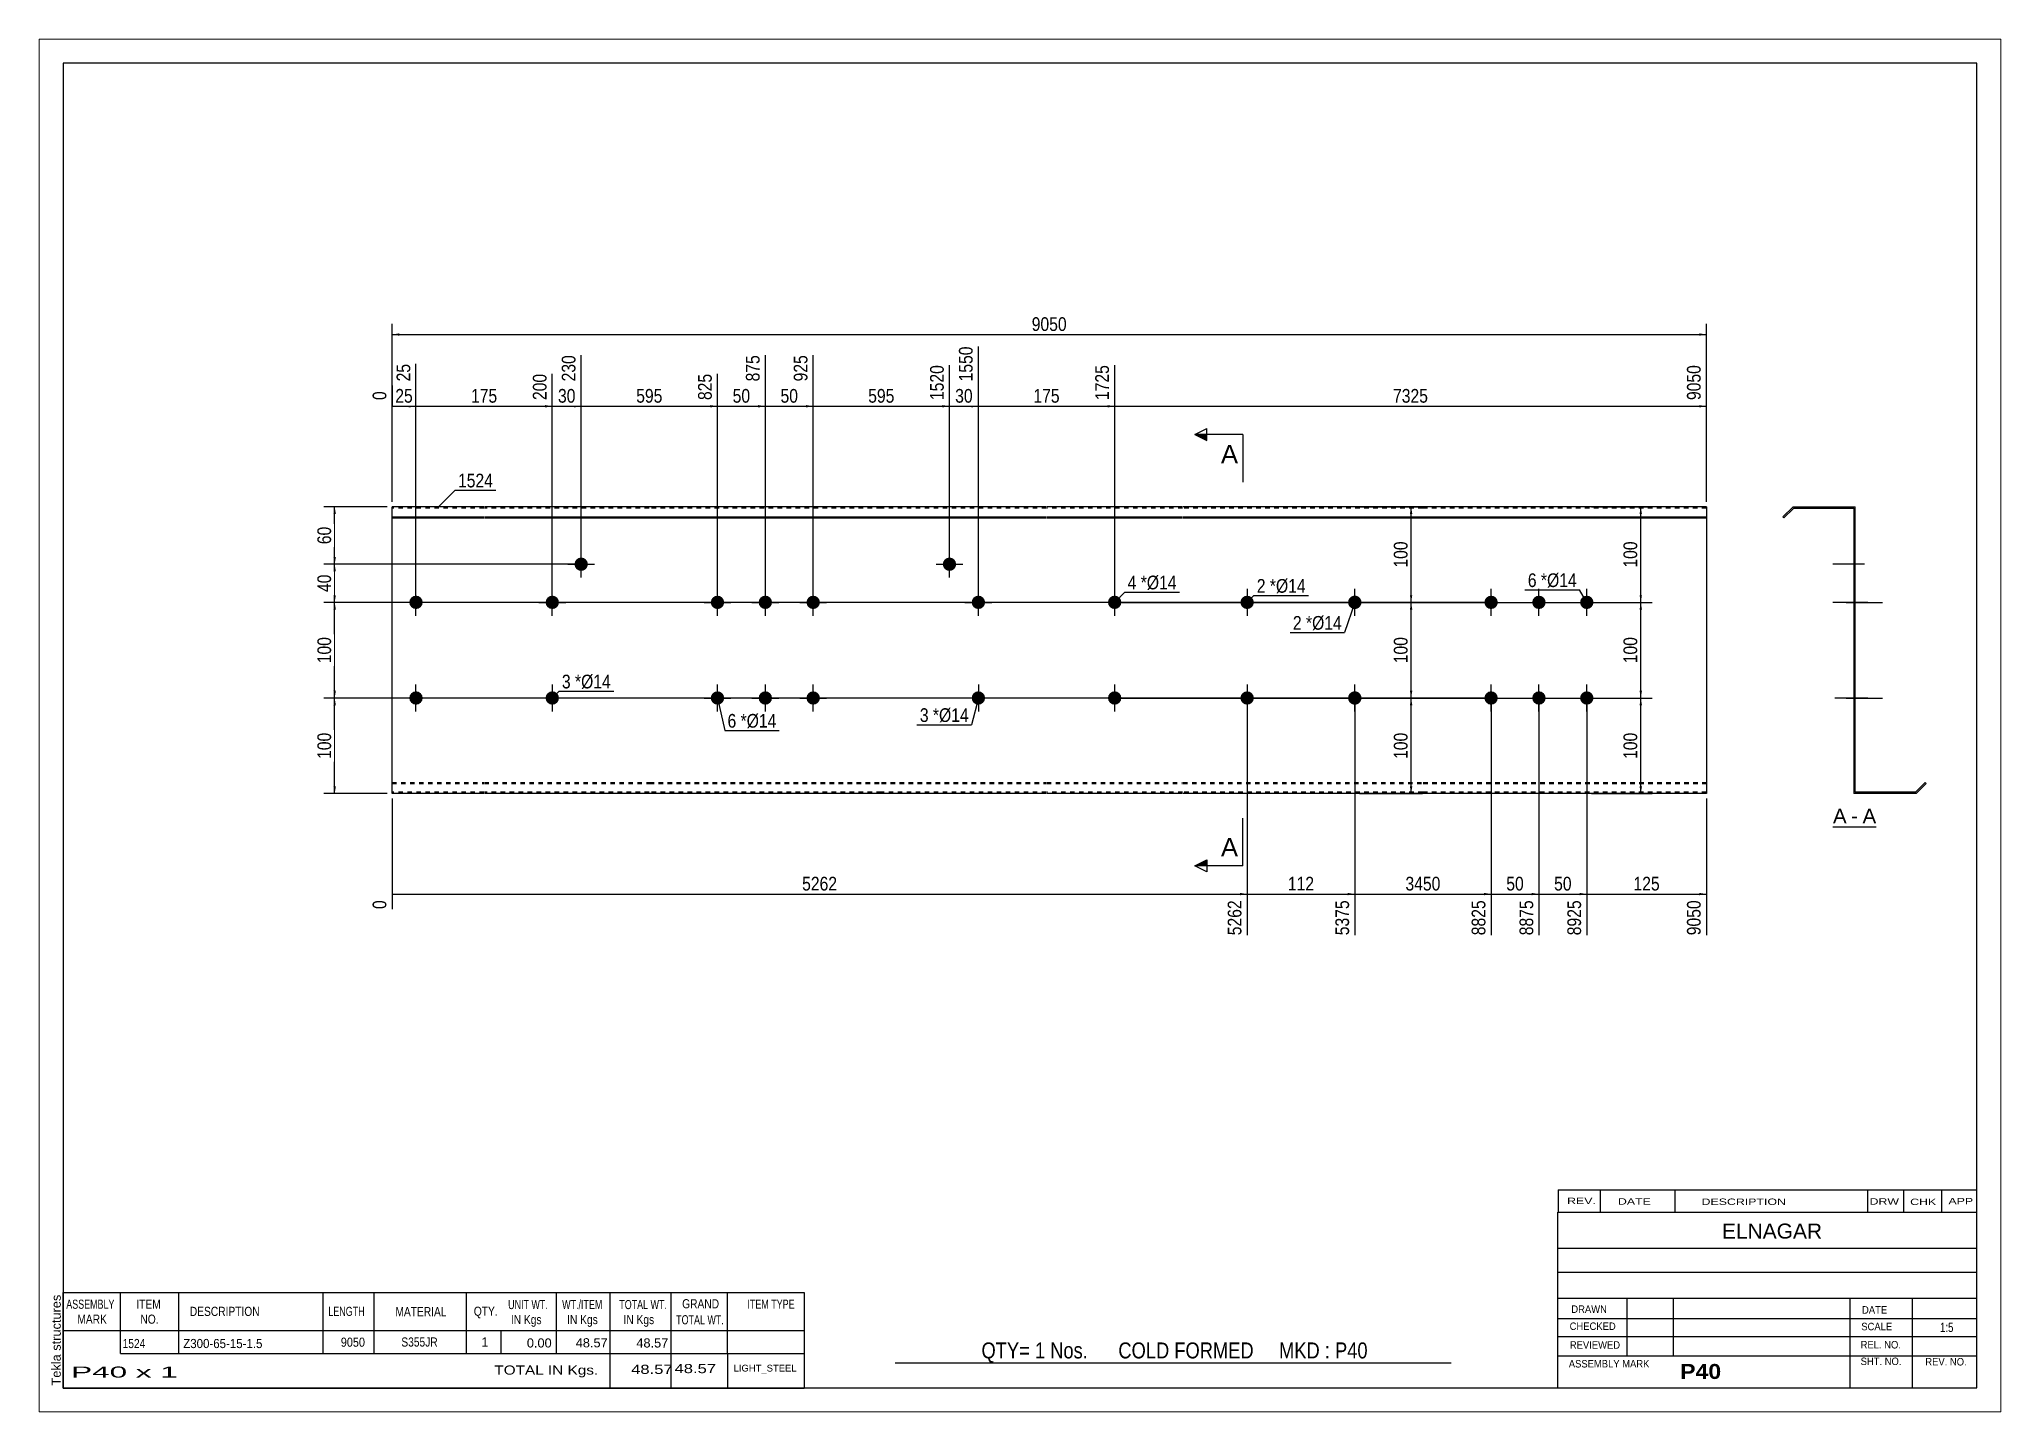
# Paper-space layout 'Layout1' of a CAD drawing. Header units: millimetres. Extents: x 0 to 410, y 0 to 287.
# The model-space entities are those that its viewports show. They can reach past a viewport. Long polylines and large blocks are cut down to what shows.
import ezdxf

# ---------------------------------------------------------------- set-up
doc = ezdxf.new("R2010")
doc.units = ezdxf.units.MM
doc.linetypes.add('DXK_LINE_DOT1', pattern=[1.8814, 0.9407, -0.9407])
doc.layers.add('Viewport layer', color=7, linetype='Continuous', plot=False)
doc.styles.add('Arial', font='ARIAL.TTF', dxfattribs={"height": 0.2})
doc.styles.add('Arial Bold', font='ARIALBD.TTF', dxfattribs={"height": 0.2})
doc.styles.add('Arial Narrow', font='ARIALN.TTF', dxfattribs={"height": 0.2})

# ---------------------------------------------------------------- blocks, each defined once
blk = doc.blocks.new('Unknown-629092454-1930')
at = {"color": 5, "linetype": 'Continuous'}
for p, q in [((331.25, 122.75), (-68.75, 122.75)), ((-68.75, 122.75), (-68.75, -154.25)), ((331.25, -154.25), (331.25, 122.75)), ((-68.75, -154.25), (331.25, -154.25))]:
    blk.add_line(p, q, dxfattribs=at)
at = {"color": 174, "linetype": 'Continuous', "style": 'Arial'}
blk.add_text('Tekla structures', height=1.9102, rotation=90, dxfattribs=at).set_placement((-69.25, -153.75))
blk = doc.blocks.new('Unknown-629092454-12 - 1236')
at = {"color": 7, "linetype": 'Continuous'}
blk.add_line((301.18, -36.95), (310.21, -36.95), dxfattribs=at)
at = {"color": 0, "linetype": 'Continuous'}
blk.add_wipeout([(304.02, -36.2), (304.02, -33), (301.18, -33), (301.18, -36.2)], dxfattribs=at)
blk.add_wipeout([(306.4, -36.2), (306.4, -33), (304.98, -33), (304.98, -36.2)], dxfattribs=at)
at = {"color": 96, "linetype": 'Continuous', "style": 'Arial'}
blk.add_text('A', height=3.06, dxfattribs=at).set_placement((301.18, -36.2))
at = {"color": 0, "linetype": 'Continuous'}
blk.add_wipeout([(310.21, -36.2), (310.21, -33), (307.36, -33), (307.36, -36.2)], dxfattribs=at)
at = {"color": 96, "linetype": 'Continuous', "style": 'Arial'}
for s, p in [('-', (304.98, -36.2)), ('A', (307.36, -36.2))]:
    blk.add_text(s, height=3.06, dxfattribs=at).set_placement(p)
blk = doc.blocks.new('Bolt-629092454-1223 - 1203')
at = {"linetype": 'Continuous'}
blk.add_hatch(color=3, dxfattribs=at).paths.add_polyline_path([(115.11, 17.97, -1), (117.91, 17.97, -1)])
at = {"color": 3, "linetype": 'Continuous'}
for p, q in [((116.51, 15.17), (116.51, 20.77)), ((113.71, 17.97), (119.31, 17.97))]:
    blk.add_line(p, q, dxfattribs=at)
blk = doc.blocks.new('Part-629092454-1218 - 1203')
at = {"color": 2, "linetype": 'Continuous'}
for p, q in [((0, -30), (0, 30)), ((19.19, 30), (0, 30)), ((53.72, 30), (19.29, 30)), ((102.21, 30), (53.82, 30)), ((136.74, 30), (102.31, 30)), ((165.23, 30), (136.84, 30)), ((215.43, 30), (165.33, 30)), ((274.72, 30), (215.53, 30)), ((274.72, 30), (274.72, -30)), ((0, 27.88), (19.19, 27.88)), ((0, 27.67), (19.19, 27.67)), ((19.29, 27.88), (53.72, 27.88)), ((19.29, 27.67), (53.72, 27.67)), ((53.82, 27.88), (102.21, 27.88)), ((53.82, 27.67), (102.21, 27.67)), ((102.31, 27.88), (136.74, 27.88)), ((102.31, 27.67), (136.74, 27.67)), ((136.84, 27.88), (165.23, 27.88)), ((136.84, 27.67), (165.23, 27.67)), ((165.33, 27.88), (215.43, 27.88)), ((165.33, 27.67), (215.43, 27.67)), ((215.53, 27.88), (274.72, 27.88)), ((215.53, 27.67), (274.72, 27.67)), ((19.19, -30), (0, -30)), ((53.72, -30), (19.29, -30)), ((102.21, -30), (53.82, -30)), ((136.74, -30), (102.31, -30)), ((165.23, -30), (136.84, -30)), ((215.43, -30), (165.33, -30)), ((274.72, -30), (215.53, -30))]:
    blk.add_line(p, q, dxfattribs=at)
at = {"color": 7, "linetype": 'DXK_LINE_DOT1'}
for p, q in [((19.19, 29.7), (0, 29.7)), ((53.72, 29.7), (19.29, 29.7)), ((102.21, 29.7), (53.82, 29.7)), ((136.74, 29.7), (102.31, 29.7)), ((165.23, 29.7), (136.84, 29.7)), ((215.43, 29.7), (165.33, 29.7)), ((274.72, 29.7), (215.53, 29.7)), ((0, -27.67), (19.19, -27.67)), ((0, -27.88), (19.19, -27.88)), ((19.29, -27.67), (53.72, -27.67)), ((19.29, -27.88), (53.72, -27.88)), ((53.82, -27.67), (102.21, -27.67)), ((53.82, -27.88), (102.21, -27.88)), ((102.31, -27.67), (136.74, -27.67)), ((102.31, -27.88), (136.74, -27.88)), ((136.84, -27.67), (165.23, -27.67)), ((136.84, -27.88), (165.23, -27.88)), ((165.33, -27.67), (215.43, -27.67)), ((165.33, -27.88), (215.43, -27.88)), ((215.53, -27.67), (274.72, -27.67)), ((215.53, -27.88), (274.72, -27.88)), ((19.19, -29.7), (0, -29.7)), ((53.72, -29.7), (19.29, -29.7)), ((102.21, -29.7), (53.82, -29.7)), ((136.74, -29.7), (102.31, -29.7)), ((165.23, -29.7), (136.84, -29.7)), ((215.43, -29.7), (165.33, -29.7)), ((274.72, -29.7), (215.53, -29.7))]:
    blk.add_line(p, q, dxfattribs=at)
blk = doc.blocks.new('Bolt-629092454-1219 - 1203')
at = {"linetype": 'Continuous'}
for points in [[(66.62, 10, -1), (69.42, 10, -1)], [(76.62, 10, -1), (79.42, 10, -1)], [(86.62, 10, -1), (89.42, 10, -1)], [(66.62, -10, -1), (69.42, -10, -1)], [(76.62, -10, -1), (79.42, -10, -1)], [(86.62, -10, -1), (89.42, -10, -1)]]:
    blk.add_hatch(color=3, dxfattribs=at).paths.add_polyline_path(points)
at = {"color": 3, "linetype": 'Continuous'}
for p, q in [((68.02, 7.2), (68.02, 12.8)), ((78.02, 7.2), (78.02, 12.8)), ((88.02, 7.2), (88.02, 12.8)), ((65.22, 10), (70.82, 10)), ((75.22, 10), (80.82, 10)), ((85.22, 10), (90.82, 10)), ((68.02, -12.8), (68.02, -7.2)), ((78.02, -12.8), (78.02, -7.2)), ((88.02, -12.8), (88.02, -7.2)), ((65.22, -10), (70.82, -10)), ((75.22, -10), (80.82, -10)), ((85.22, -10), (90.82, -10))]:
    blk.add_line(p, q, dxfattribs=at)
blk = doc.blocks.new('Bolt-629092454-1220 - 1203')
at = {"linetype": 'Continuous'}
blk.add_hatch(color=3, dxfattribs=at).paths.add_polyline_path([(38.13, 17.97, -1), (40.93, 17.97, -1)])
at = {"color": 3, "linetype": 'Continuous'}
for p, q in [((39.53, 15.17), (39.53, 20.77)), ((36.73, 17.97), (42.33, 17.97))]:
    blk.add_line(p, q, dxfattribs=at)
blk = doc.blocks.new('Bolt-629092454-1221 - 1203')
at = {"linetype": 'Continuous'}
blk.add_hatch(color=3, dxfattribs=at).paths.add_polyline_path([(32.09, 10, -1), (34.89, 10, -1)])
at = {"color": 3, "linetype": 'Continuous'}
for p, q in [((33.49, 7.2), (33.49, 12.8)), ((30.69, 10), (36.29, 10))]:
    blk.add_line(p, q, dxfattribs=at)
blk = doc.blocks.new('Bolt-629092454-1222 - 1203')
at = {"linetype": 'Continuous'}
blk.add_hatch(color=3, dxfattribs=at).paths.add_polyline_path([(34.89, -10, -1), (32.09, -10, -1)])
at = {"color": 3, "linetype": 'Continuous'}
for p, q in [((33.49, -7.2), (33.49, -12.8)), ((36.29, -10), (30.69, -10))]:
    blk.add_line(p, q, dxfattribs=at)
blk = doc.blocks.new('Bolt-629092454-1224 - 1203')
at = {"linetype": 'Continuous'}
blk.add_hatch(color=3, dxfattribs=at).paths.add_polyline_path([(121.15, 10, -1), (123.95, 10, -1)])
at = {"color": 3, "linetype": 'Continuous'}
for p, q in [((122.55, 7.2), (122.55, 12.8)), ((119.75, 10), (125.35, 10))]:
    blk.add_line(p, q, dxfattribs=at)
blk = doc.blocks.new('Bolt-629092454-1225 - 1203')
at = {"linetype": 'Continuous'}
blk.add_hatch(color=3, dxfattribs=at).paths.add_polyline_path([(123.95, -10, -1), (121.15, -10, -1)])
at = {"color": 3, "linetype": 'Continuous'}
for p, q in [((122.55, -7.2), (122.55, -12.8)), ((125.35, -10), (119.75, -10))]:
    blk.add_line(p, q, dxfattribs=at)
blk = doc.blocks.new('Bolt-629092454-1226 - 1203')
at = {"linetype": 'Continuous'}
for points in [[(3.6, 10, -1), (6.4, 10, -1)], [(149.64, 10, -1), (152.44, 10, -1)]]:
    blk.add_hatch(color=3, dxfattribs=at).paths.add_polyline_path(points)
at = {"color": 3, "linetype": 'Continuous'}
for p, q in [((5, 7.2), (5, 12.8)), ((151.04, 7.2), (151.04, 12.8)), ((7.8, 10), (2.2, 10)), ((153.84, 10), (148.24, 10))]:
    blk.add_line(p, q, dxfattribs=at)
blk = doc.blocks.new('Bolt-629092454-1227 - 1203')
at = {"linetype": 'Continuous'}
for points in [[(3.6, -10, -1), (6.4, -10, -1)], [(149.64, -10, -1), (152.44, -10, -1)]]:
    blk.add_hatch(color=3, dxfattribs=at).paths.add_polyline_path(points)
at = {"color": 3, "linetype": 'Continuous'}
for p, q in [((5, -12.8), (5, -7.2)), ((151.04, -12.8), (151.04, -7.2)), ((7.8, -10), (2.2, -10)), ((153.84, -10), (148.24, -10))]:
    blk.add_line(p, q, dxfattribs=at)
blk = doc.blocks.new('Bolt-629092454-1228 - 1203')
at = {"linetype": 'Continuous'}
for points in [[(228.32, 10, -1), (231.12, 10, -1)], [(238.32, 10, -1), (241.12, 10, -1)], [(248.32, 10, -1), (251.12, 10, -1)], [(228.32, -10, -1), (231.12, -10, -1)], [(238.32, -10, -1), (241.12, -10, -1)], [(248.32, -10, -1), (251.12, -10, -1)]]:
    blk.add_hatch(color=3, dxfattribs=at).paths.add_polyline_path(points)
at = {"color": 3, "linetype": 'Continuous'}
for p, q in [((229.72, 7.2), (229.72, 12.8)), ((239.72, 7.2), (239.72, 12.8)), ((249.72, 7.2), (249.72, 12.8)), ((226.92, 10), (232.52, 10)), ((236.92, 10), (242.52, 10)), ((246.92, 10), (252.52, 10)), ((229.72, -12.8), (229.72, -7.2)), ((239.72, -12.8), (239.72, -7.2)), ((249.72, -12.8), (249.72, -7.2)), ((226.92, -10), (232.52, -10)), ((236.92, -10), (242.52, -10)), ((246.92, -10), (252.52, -10))]:
    blk.add_line(p, q, dxfattribs=at)
blk = doc.blocks.new('Bolt-629092454-1229 - 1203')
at = {"linetype": 'Continuous'}
for points in [[(180.13, 10, -1), (177.33, 10, -1)], [(180.13, -10, -1), (177.33, -10, -1)]]:
    blk.add_hatch(color=3, dxfattribs=at).paths.add_polyline_path(points)
at = {"color": 3, "linetype": 'Continuous'}
for p, q in [((178.73, 12.8), (178.73, 7.2)), ((181.53, 10), (175.93, 10)), ((178.73, -7.2), (178.73, -12.8)), ((181.53, -10), (175.93, -10))]:
    blk.add_line(p, q, dxfattribs=at)
blk = doc.blocks.new('Bolt-629092454-1230 - 1203')
at = {"linetype": 'Continuous'}
for points in [[(201.23, 11.4), (201.52, 11.37), (201.8, 11.28), (202.05, 11.13), (202.27, 10.94), (202.44, 10.7), (202.56, 10.43), (202.62, 10.15), (202.62, 9.85), (202.56, 9.57), (202.44, 9.3), (202.27, 9.06), (202.05, 8.87), (201.8, 8.72), (201.52, 8.63), (201.23, 8.6), (200.94, 8.63), (200.66, 8.72), (200.41, 8.87), (200.19, 9.06), (200.02, 9.3), (199.9, 9.57), (199.84, 9.85), (199.84, 10.15), (199.9, 10.43), (200.02, 10.7), (200.19, 10.94), (200.41, 11.13), (200.66, 11.28), (200.94, 11.37)], [(201.23, -8.6), (201.52, -8.63), (201.8, -8.72), (202.05, -8.87), (202.27, -9.06), (202.44, -9.3), (202.56, -9.57), (202.62, -9.85), (202.62, -10.15), (202.56, -10.43), (202.44, -10.7), (202.27, -10.94), (202.05, -11.13), (201.8, -11.28), (201.52, -11.37), (201.23, -11.4), (200.94, -11.37), (200.66, -11.28), (200.41, -11.13), (200.19, -10.94), (200.02, -10.7), (199.9, -10.43), (199.84, -10.15), (199.84, -9.85), (199.9, -9.57), (200.02, -9.3), (200.19, -9.06), (200.41, -8.87), (200.66, -8.72), (200.94, -8.63)]]:
    blk.add_hatch(color=3, dxfattribs=at).paths.add_polyline_path(points)
at = {"color": 3, "linetype": 'Continuous'}
for p, q in [((201.23, 7.2), (201.23, 12.8)), ((204.03, 10), (198.43, 10)), ((201.23, -12.8), (201.23, -7.2)), ((204.03, -10), (198.43, -10))]:
    blk.add_line(p, q, dxfattribs=at)
blk = doc.blocks.new('Bolt-629092454-1240 - 1236')
at = {"linetype": 'Continuous'}
blk.add_hatch(color=3, dxfattribs=at).paths.add_polyline_path([(305.54, 19.37), (305.54, 16.57), (305.84, 16.57), (305.84, 19.37)])
at = {"color": 3, "linetype": 'Continuous'}
for p, q in [((307.74, 17.97), (301.14, 17.97)), ((305.84, 19.37), (305.54, 19.37)), ((305.84, 16.57), (305.54, 16.57))]:
    blk.add_line(p, q, dxfattribs=at)
blk = doc.blocks.new('Part-629092454-1238 - 1236')
at = {"color": 2, "linetype": 'Continuous'}
for p, q in [((292.84, 30), (290.72, 27.88)), ((290.93, 27.67), (292.97, 29.7)), ((292.84, 30), (305.84, 30)), ((292.97, 29.7), (305.54, 29.7)), ((305.54, 29.7), (305.54, -30)), ((305.84, -29.7), (305.84, 30)), ((290.72, 27.88), (290.93, 27.67)), ((320.45, -27.67), (318.42, -29.7)), ((318.54, -30), (320.66, -27.88)), ((320.66, -27.88), (320.45, -27.67)), ((318.54, -30), (305.54, -30)), ((318.42, -29.7), (305.84, -29.7))]:
    blk.add_line(p, q, dxfattribs=at)
blk = doc.blocks.new('Bolt-629092454-1239 - 1236')
at = {"linetype": 'Continuous'}
for points in [[(305.54, 11.4), (305.54, 8.6), (305.84, 8.6), (305.84, 11.4)], [(305.54, 11.4), (305.54, 8.6), (305.84, 8.6), (305.84, 11.4)], [(305.54, 11.4), (305.54, 8.6), (305.84, 8.6), (305.84, 11.4)], [(305.54, -8.6), (305.54, -11.4), (305.84, -11.4), (305.84, -8.6)], [(305.54, -8.6), (305.54, -11.4), (305.84, -11.4), (305.84, -8.6)], [(305.54, -8.6), (305.54, -11.4), (305.84, -11.4), (305.84, -8.6)]]:
    blk.add_hatch(color=3, dxfattribs=at).paths.add_polyline_path(points)
at = {"color": 3, "linetype": 'Continuous'}
for p, q in [((308.44, 10), (301.84, 10)), ((308.44, 10), (301.84, 10)), ((308.44, 10), (301.84, 10)), ((305.84, 11.4), (305.54, 11.4)), ((305.84, 11.4), (305.54, 11.4)), ((305.84, 11.4), (305.54, 11.4)), ((305.84, 8.6), (305.54, 8.6)), ((305.84, 8.6), (305.54, 8.6)), ((305.84, 8.6), (305.54, 8.6)), ((308.44, -10), (301.84, -10)), ((308.44, -10), (301.84, -10)), ((308.44, -10), (301.84, -10)), ((305.84, -8.6), (305.54, -8.6)), ((305.84, -8.6), (305.54, -8.6)), ((305.84, -8.6), (305.54, -8.6)), ((305.84, -11.4), (305.54, -11.4)), ((305.84, -11.4), (305.54, -11.4)), ((305.84, -11.4), (305.54, -11.4))]:
    blk.add_line(p, q, dxfattribs=at)
blk = doc.blocks.new('Bolt-629092454-1241 - 1236')
at = {"linetype": 'Continuous'}
blk.add_hatch(color=3, dxfattribs=at).paths.add_polyline_path([(305.54, 11.4), (305.54, 8.6), (305.84, 8.6), (305.84, 11.4)])
at = {"color": 3, "linetype": 'Continuous'}
for p, q in [((307.74, 10), (301.14, 10)), ((305.84, 11.4), (305.54, 11.4)), ((305.84, 8.6), (305.54, 8.6))]:
    blk.add_line(p, q, dxfattribs=at)
blk = doc.blocks.new('Bolt-629092454-1242 - 1236')
at = {"linetype": 'Continuous'}
blk.add_hatch(color=3, dxfattribs=at).paths.add_polyline_path([(305.84, -11.4), (305.84, -8.6), (305.54, -8.6), (305.54, -11.4)])
at = {"color": 3, "linetype": 'Continuous'}
for p, q in [((305.84, -8.6), (305.54, -8.6)), ((307.44, -10), (305.54, -10)), ((305.84, -11.4), (305.54, -11.4))]:
    blk.add_line(p, q, dxfattribs=at)
blk = doc.blocks.new('Bolt-629092454-1243 - 1236')
at = {"linetype": 'Continuous'}
blk.add_hatch(color=3, dxfattribs=at).paths.add_polyline_path([(305.54, 19.37), (305.54, 16.57), (305.84, 16.57), (305.84, 19.37)])
at = {"color": 3, "linetype": 'Continuous'}
for p, q in [((307.74, 17.97), (301.14, 17.97)), ((305.84, 19.37), (305.54, 19.37)), ((305.84, 16.57), (305.54, 16.57))]:
    blk.add_line(p, q, dxfattribs=at)
blk = doc.blocks.new('Bolt-629092454-1244 - 1236')
at = {"linetype": 'Continuous'}
blk.add_hatch(color=3, dxfattribs=at).paths.add_polyline_path([(305.54, 11.4), (305.54, 8.6), (305.84, 8.6), (305.84, 11.4)])
at = {"color": 3, "linetype": 'Continuous'}
for p, q in [((307.74, 10), (301.14, 10)), ((305.84, 11.4), (305.54, 11.4)), ((305.84, 8.6), (305.54, 8.6))]:
    blk.add_line(p, q, dxfattribs=at)
blk = doc.blocks.new('Bolt-629092454-1245 - 1236')
at = {"linetype": 'Continuous'}
blk.add_hatch(color=3, dxfattribs=at).paths.add_polyline_path([(305.84, -11.4), (305.84, -8.6), (305.54, -8.6), (305.54, -11.4)])
at = {"color": 3, "linetype": 'Continuous'}
for p, q in [((305.84, -8.6), (305.54, -8.6)), ((307.44, -10), (305.54, -10)), ((305.84, -11.4), (305.54, -11.4))]:
    blk.add_line(p, q, dxfattribs=at)
blk = doc.blocks.new('Bolt-629092454-1246 - 1236')
at = {"linetype": 'Continuous'}
blk.add_hatch(color=3, dxfattribs=at).paths.add_polyline_path([(305.54, 11.4), (305.54, 8.6), (305.84, 8.6), (305.84, 11.4)])
blk.add_hatch(color=3, dxfattribs=at).paths.add_polyline_path([(305.54, 11.4), (305.54, 8.6), (305.84, 8.6), (305.84, 11.4)])
at = {"color": 3, "linetype": 'Continuous'}
for p, q in [((303.94, 10), (310.54, 10)), ((303.94, 10), (310.54, 10)), ((305.54, 11.4), (305.84, 11.4)), ((305.54, 11.4), (305.84, 11.4)), ((305.54, 8.6), (305.84, 8.6)), ((305.54, 8.6), (305.84, 8.6))]:
    blk.add_line(p, q, dxfattribs=at)
blk = doc.blocks.new('Bolt-629092454-1247 - 1236')
at = {"linetype": 'Continuous'}
blk.add_hatch(color=3, dxfattribs=at).paths.add_polyline_path([(305.54, -8.6), (305.54, -11.4), (305.84, -11.4), (305.84, -8.6)])
blk.add_hatch(color=3, dxfattribs=at).paths.add_polyline_path([(305.54, -8.6), (305.54, -11.4), (305.84, -11.4), (305.84, -8.6)])
at = {"color": 3, "linetype": 'Continuous'}
for p, q in [((303.94, -10), (310.54, -10)), ((303.94, -10), (310.54, -10)), ((305.54, -8.6), (305.84, -8.6)), ((305.54, -8.6), (305.84, -8.6)), ((305.54, -11.4), (305.84, -11.4)), ((305.54, -11.4), (305.84, -11.4))]:
    blk.add_line(p, q, dxfattribs=at)
blk = doc.blocks.new('Bolt-629092454-1248 - 1236')
at = {"linetype": 'Continuous'}
for points in [[(305.54, 11.4), (305.54, 8.6), (305.84, 8.6), (305.84, 11.4)], [(305.54, 11.4), (305.54, 8.6), (305.84, 8.6), (305.84, 11.4)], [(305.54, 11.4), (305.54, 8.6), (305.84, 8.6), (305.84, 11.4)], [(305.54, -8.6), (305.54, -11.4), (305.84, -11.4), (305.84, -8.6)], [(305.54, -8.6), (305.54, -11.4), (305.84, -11.4), (305.84, -8.6)], [(305.54, -8.6), (305.54, -11.4), (305.84, -11.4), (305.84, -8.6)]]:
    blk.add_hatch(color=3, dxfattribs=at).paths.add_polyline_path(points)
at = {"color": 3, "linetype": 'Continuous'}
for p, q in [((308.44, 10), (301.84, 10)), ((308.44, 10), (301.84, 10)), ((308.44, 10), (301.84, 10)), ((305.84, 11.4), (305.54, 11.4)), ((305.84, 11.4), (305.54, 11.4)), ((305.84, 11.4), (305.54, 11.4)), ((305.84, 8.6), (305.54, 8.6)), ((305.84, 8.6), (305.54, 8.6)), ((305.84, 8.6), (305.54, 8.6)), ((308.44, -10), (301.84, -10)), ((308.44, -10), (301.84, -10)), ((308.44, -10), (301.84, -10)), ((305.84, -8.6), (305.54, -8.6)), ((305.84, -8.6), (305.54, -8.6)), ((305.84, -8.6), (305.54, -8.6)), ((305.84, -11.4), (305.54, -11.4)), ((305.84, -11.4), (305.54, -11.4)), ((305.84, -11.4), (305.54, -11.4))]:
    blk.add_line(p, q, dxfattribs=at)
blk = doc.blocks.new('Bolt-629092454-1249 - 1236')
at = {"linetype": 'Continuous'}
for points in [[(305.84, 8.6), (305.84, 11.4), (305.54, 11.4), (305.54, 8.6)], [(305.84, -11.4), (305.84, -8.6), (305.54, -8.6), (305.54, -11.4)]]:
    blk.add_hatch(color=3, dxfattribs=at).paths.add_polyline_path(points)
at = {"color": 3, "linetype": 'Continuous'}
for p, q in [((305.84, 10), (301.54, 10)), ((305.84, 11.4), (305.54, 11.4)), ((305.84, 8.6), (305.54, 8.6)), ((305.84, -10), (301.54, -10)), ((305.84, -8.6), (305.54, -8.6)), ((305.84, -11.4), (305.54, -11.4))]:
    blk.add_line(p, q, dxfattribs=at)
blk = doc.blocks.new('Bolt-629092454-1250 - 1236')
at = {"linetype": 'Continuous'}
for points in [[(305.54, 11.4), (305.54, 8.6), (305.84, 8.6), (305.84, 11.4)], [(305.55, -8.6), (305.55, -11.4), (305.85, -11.4), (305.85, -8.6)]]:
    blk.add_hatch(color=3, dxfattribs=at).paths.add_polyline_path(points)
at = {"color": 3, "linetype": 'Continuous'}
for p, q in [((303.94, 10), (311.54, 10)), ((305.54, 11.4), (305.84, 11.4)), ((305.54, 8.6), (305.84, 8.6)), ((303.95, -10), (311.55, -10)), ((305.55, -8.6), (305.85, -8.6)), ((305.55, -11.4), (305.85, -11.4))]:
    blk.add_line(p, q, dxfattribs=at)
blk = doc.blocks.new('StraightDimension-629092454-1336 - 1203')
at = {"linetype": 'Continuous'}
for points in [[(212.75, 28.5), (213, 30), (213.25, 28.5)], [(213.25, 11.5), (213, 10), (212.75, 11.5)]]:
    blk.add_hatch(color=7, dxfattribs=at).paths.add_polyline_path(points)
at = {"color": 7, "linetype": 'Continuous'}
for p, q in [((202.23, 30), (215.4, 30)), ((213, 10), (213, 30)), ((202.23, 10), (215.4, 10))]:
    blk.add_line(p, q, dxfattribs=at)
at = {"color": 0}
blk.add_wipeout([(212.85, 23.34), (208.65, 23.34), (208.65, 16.66), (212.85, 16.66)], dxfattribs=at)
at = {"color": 3, "style": 'Arial Narrow'}
blk.add_text('100', height=2.863, rotation=90.0002, dxfattribs=at).set_placement((212.25, 17.26))
blk = doc.blocks.new('StraightDimension-629092454-1348 - 1203')
at = {"linetype": 'Continuous'}
for points in [[(-12.25, 28.5), (-12, 30), (-11.75, 28.5)], [(-11.75, 19.47), (-12, 17.97), (-12.25, 19.47)]]:
    blk.add_hatch(color=7, dxfattribs=at).paths.add_polyline_path(points)
at = {"color": 7, "linetype": 'Continuous'}
for p, q in [((-1, 30), (-14.25, 30)), ((-12, 17.97), (-12, 30)), ((38.53, 17.97), (-14.25, 17.97))]:
    blk.add_line(p, q, dxfattribs=at)
at = {"color": 0}
blk.add_wipeout([(-12.15, 26.41), (-16.35, 26.41), (-16.35, 21.56), (-12.15, 21.56)], dxfattribs=at)
at = {"color": 3, "style": 'Arial Narrow'}
blk.add_text('60', height=2.863, rotation=90.0002, dxfattribs=at).set_placement((-12.75, 22.16))
blk = doc.blocks.new('StraightDimension-629092454-1350 - 1203')
at = {"linetype": 'Continuous'}
for points in [[(-12.25, 8.5), (-12, 10), (-11.75, 8.5)], [(-11.75, -8.5), (-12, -10), (-12.25, -8.5)]]:
    blk.add_hatch(color=7, dxfattribs=at).paths.add_polyline_path(points)
at = {"color": 7, "linetype": 'Continuous'}
for p, q in [((228.72, 10), (-14.25, 10)), ((-12, -10), (-12, 10)), ((228.72, -10), (-14.25, -10))]:
    blk.add_line(p, q, dxfattribs=at)
at = {"color": 0}
blk.add_wipeout([(-12.15, 3.34), (-16.35, 3.34), (-16.35, -3.34), (-12.15, -3.34)], dxfattribs=at)
at = {"color": 3, "style": 'Arial Narrow'}
blk.add_text('100', height=2.863, rotation=90.0002, dxfattribs=at).set_placement((-12.75, -2.74))
blk = doc.blocks.new('StraightDimension-629092454-1351 - 1203')
at = {"linetype": 'Continuous'}
for points in [[(-12.25, -11.5), (-12, -10), (-11.75, -11.5)], [(-11.75, -28.5), (-12, -30), (-12.25, -28.5)]]:
    blk.add_hatch(color=7, dxfattribs=at).paths.add_polyline_path(points)
at = {"color": 7, "linetype": 'Continuous'}
for p, q in [((228.72, -10), (-14.25, -10)), ((-12, -30), (-12, -10)), ((-1, -30), (-14.25, -30))]:
    blk.add_line(p, q, dxfattribs=at)
at = {"color": 0}
blk.add_wipeout([(-12.15, -16.66), (-16.35, -16.66), (-16.35, -23.34), (-12.15, -23.34)], dxfattribs=at)
at = {"color": 3, "style": 'Arial Narrow'}
blk.add_text('100', height=2.863, rotation=90.0002, dxfattribs=at).set_placement((-12.75, -22.74))
blk = doc.blocks.new('StraightDimension-629092454-1272 - 1203')
at = {"linetype": 'Continuous'}
blk.add_hatch(color=7, dxfattribs=at).paths.add_polyline_path([(3.5, 51.25), (5, 51), (3.5, 50.75)])
at = {"color": 7, "linetype": 'Continuous'}
for p, q in [((5, 11), (5, 59.86)), ((0, 31), (0, 54.13)), ((0, 51), (5, 51))]:
    blk.add_line(p, q, dxfattribs=at)
at = {"color": 0}
blk.add_wipeout([(4.93, 51.15), (4.93, 55.35), (0.07, 55.35), (0.07, 51.15)], dxfattribs=at)
at = {"color": 0, "linetype": 'Continuous'}
blk.add_wipeout([(4.4, 60.46), (0.2, 60.46), (0.2, 55.6), (4.4, 55.6)], dxfattribs=at)
blk.add_wipeout([(-0.6, 54.73), (-4.8, 54.73), (-4.8, 51.7), (-0.6, 51.7)], dxfattribs=at)
at = {"color": 3, "linetype": 'Continuous', "style": 'Arial Narrow'}
for s, height, p in [('25', 2.863, (3.8, 56.2)), ('0', 2.86, (-1.2, 52.3))]:
    blk.add_text(s, height=height, rotation=90.0002, dxfattribs=at).set_placement(p)
at = {"color": 3, "style": 'Arial Narrow'}
blk.add_text('25', height=2.863, dxfattribs=at).set_placement((0.67, 51.75))
blk = doc.blocks.new('StraightDimension-629092454-1312 - 1203')
at = {"linetype": 'Continuous'}
blk.add_hatch(color=7, dxfattribs=at).paths.add_polyline_path([(273.22, -50.75), (274.72, -51), (273.22, -51.25)])
at = {"color": 7, "linetype": 'Continuous'}
for p, q in [((249.72, -11), (249.72, -59.61)), ((274.72, -31), (274.72, -59.61)), ((249.72, -51), (274.72, -51))]:
    blk.add_line(p, q, dxfattribs=at)
at = {"color": 0}
blk.add_wipeout([(265.56, -50.85), (265.56, -46.65), (258.88, -46.65), (258.88, -50.85)], dxfattribs=at)
at = {"color": 0, "linetype": 'Continuous'}
blk.add_wipeout([(274.12, -51.7), (269.92, -51.7), (269.92, -60.21), (274.12, -60.21)], dxfattribs=at)
at = {"color": 3, "style": 'Arial Narrow'}
blk.add_text('125', height=2.863, dxfattribs=at).set_placement((259.48, -50.25))
at = {"color": 3, "linetype": 'Continuous', "style": 'Arial Narrow'}
blk.add_text('9050', height=2.863, rotation=90.0002, dxfattribs=at).set_placement((273.52, -59.61))
blk = doc.blocks.new('StraightDimension-629092454-1263 - 1203')
at = {"linetype": 'Continuous'}
blk.add_hatch(color=7, dxfattribs=at).paths.add_polyline_path([(273.22, 51.25), (274.72, 51), (273.22, 50.75)])
at = {"color": 7, "linetype": 'Continuous'}
for p, q in [((151.04, 11), (151.04, 59.61)), ((274.72, 31), (274.72, 59.61)), ((151.04, 51), (274.72, 51))]:
    blk.add_line(p, q, dxfattribs=at)
at = {"color": 0, "linetype": 'Continuous'}
blk.add_wipeout([(274.12, 60.21), (269.92, 60.21), (269.92, 51.7), (274.12, 51.7)], dxfattribs=at)
at = {"color": 0}
blk.add_wipeout([(217.13, 51.15), (217.13, 55.35), (208.62, 55.35), (208.62, 51.15)], dxfattribs=at)
at = {"color": 3, "linetype": 'Continuous', "style": 'Arial Narrow'}
blk.add_text('9050', height=2.863, rotation=90.0002, dxfattribs=at).set_placement((273.52, 52.3))
at = {"color": 3, "style": 'Arial Narrow'}
blk.add_text('7325', height=2.863, dxfattribs=at).set_placement((209.22, 51.75))
blk = doc.blocks.new('StraightDimension-629092454-1264 - 1203')
at = {"linetype": 'Continuous'}
blk.add_hatch(color=7, dxfattribs=at).paths.add_polyline_path([(149.54, 51.25), (151.04, 51), (149.54, 50.75)])
at = {"color": 7, "linetype": 'Continuous'}
for p, q in [((122.55, 11), (122.55, 63.51)), ((151.04, 11), (151.04, 59.61)), ((122.55, 51), (151.04, 51))]:
    blk.add_line(p, q, dxfattribs=at)
at = {"color": 0, "linetype": 'Continuous'}
blk.add_wipeout([(150.44, 60.21), (146.24, 60.21), (146.24, 51.7), (150.44, 51.7)], dxfattribs=at)
at = {"color": 0}
blk.add_wipeout([(140.14, 51.15), (140.14, 55.35), (133.45, 55.35), (133.45, 51.15)], dxfattribs=at)
at = {"color": 3, "linetype": 'Continuous', "style": 'Arial Narrow'}
blk.add_text('1725', height=2.863, rotation=90.0002, dxfattribs=at).set_placement((149.84, 52.3))
at = {"color": 3, "style": 'Arial Narrow'}
blk.add_text('175', height=2.863, dxfattribs=at).set_placement((134.05, 51.75))
blk = doc.blocks.new('StraightDimension-629092454-1265 - 1203')
at = {"linetype": 'Continuous'}
blk.add_hatch(color=7, dxfattribs=at).paths.add_polyline_path([(121.05, 51.25), (122.55, 51), (121.05, 50.75)])
at = {"color": 7, "linetype": 'Continuous'}
for p, q in [((122.55, 11), (122.55, 63.51)), ((116.51, 18.97), (116.51, 59.61)), ((116.51, 51), (122.55, 51))]:
    blk.add_line(p, q, dxfattribs=at)
at = {"color": 0}
blk.add_wipeout([(121.96, 51.15), (121.96, 55.35), (117.1, 55.35), (117.1, 51.15)], dxfattribs=at)
at = {"color": 0, "linetype": 'Continuous'}
blk.add_wipeout([(121.95, 64.11), (117.75, 64.11), (117.75, 55.6), (121.95, 55.6)], dxfattribs=at)
at = {"color": 3, "linetype": 'Continuous', "style": 'Arial Narrow'}
blk.add_text('1550', height=2.863, rotation=90.0002, dxfattribs=at).set_placement((121.35, 56.2))
at = {"color": 3, "style": 'Arial Narrow'}
blk.add_text('30', height=2.863, dxfattribs=at).set_placement((117.7, 51.75))
blk = doc.blocks.new('StraightDimension-629092454-1337 - 1203')
at = {"linetype": 'Continuous'}
for points in [[(212.75, 8.5), (213, 10), (213.25, 8.5)], [(213.25, -8.5), (213, -10), (212.75, -8.5)]]:
    blk.add_hatch(color=7, dxfattribs=at).paths.add_polyline_path(points)
at = {"color": 7, "linetype": 'Continuous'}
for p, q in [((202.23, 10), (215.4, 10)), ((213, -10), (213, 10)), ((202.23, -10), (215.4, -10))]:
    blk.add_line(p, q, dxfattribs=at)
at = {"color": 0}
blk.add_wipeout([(212.85, 3.34), (208.65, 3.34), (208.65, -3.34), (212.85, -3.34)], dxfattribs=at)
at = {"color": 3, "style": 'Arial Narrow'}
blk.add_text('100', height=2.863, rotation=90.0002, dxfattribs=at).set_placement((212.25, -2.74))
blk = doc.blocks.new('StraightDimension-629092454-1266 - 1203')
at = {"linetype": 'Continuous'}
blk.add_hatch(color=7, dxfattribs=at).paths.add_polyline_path([(115.01, 51.25), (116.51, 51), (115.01, 50.75)])
at = {"color": 7, "linetype": 'Continuous'}
for p, q in [((88.02, 11), (88.02, 61.68)), ((116.51, 18.97), (116.51, 59.61)), ((88.02, 51), (116.51, 51))]:
    blk.add_line(p, q, dxfattribs=at)
at = {"color": 0, "linetype": 'Continuous'}
blk.add_wipeout([(115.91, 60.21), (111.71, 60.21), (111.71, 51.7), (115.91, 51.7)], dxfattribs=at)
at = {"color": 0}
blk.add_wipeout([(105.61, 51.15), (105.61, 55.35), (98.92, 55.35), (98.92, 51.15)], dxfattribs=at)
at = {"color": 3, "linetype": 'Continuous', "style": 'Arial Narrow'}
blk.add_text('1520', height=2.863, rotation=90.0002, dxfattribs=at).set_placement((115.31, 52.3))
at = {"color": 3, "style": 'Arial Narrow'}
blk.add_text('595', height=2.863, dxfattribs=at).set_placement((99.52, 51.75))
blk = doc.blocks.new('StraightDimension-629092454-1267 - 1203')
at = {"linetype": 'Continuous'}
blk.add_hatch(color=7, dxfattribs=at).paths.add_polyline_path([(86.52, 51.25), (88.02, 51), (86.52, 50.75)])
at = {"color": 7, "linetype": 'Continuous'}
for p, q in [((78.02, 11), (78.02, 61.68)), ((88.02, 11), (88.02, 61.68)), ((78.02, 51), (88.02, 51))]:
    blk.add_line(p, q, dxfattribs=at)
at = {"color": 0}
blk.add_wipeout([(85.45, 51.15), (85.45, 55.35), (80.59, 55.35), (80.59, 51.15)], dxfattribs=at)
at = {"color": 0, "linetype": 'Continuous'}
blk.add_wipeout([(87.42, 62.28), (83.22, 62.28), (83.22, 55.6), (87.42, 55.6)], dxfattribs=at)
at = {"color": 3, "linetype": 'Continuous', "style": 'Arial Narrow'}
blk.add_text('925', height=2.863, rotation=90.0002, dxfattribs=at).set_placement((86.82, 56.2))
at = {"color": 3, "style": 'Arial Narrow'}
blk.add_text('50', height=2.863, dxfattribs=at).set_placement((81.19, 51.75))
blk = doc.blocks.new('StraightDimension-629092454-1268 - 1203')
at = {"linetype": 'Continuous'}
blk.add_hatch(color=7, dxfattribs=at).paths.add_polyline_path([(76.52, 51.25), (78.02, 51), (76.52, 50.75)])
at = {"color": 7, "linetype": 'Continuous'}
for p, q in [((78.02, 11), (78.02, 61.68)), ((68.02, 11), (68.02, 57.78)), ((68.02, 51), (78.02, 51))]:
    blk.add_line(p, q, dxfattribs=at)
at = {"color": 0}
blk.add_wipeout([(75.45, 51.15), (75.45, 55.35), (70.59, 55.35), (70.59, 51.15)], dxfattribs=at)
at = {"color": 0, "linetype": 'Continuous'}
blk.add_wipeout([(77.42, 62.28), (73.22, 62.28), (73.22, 55.6), (77.42, 55.6)], dxfattribs=at)
at = {"color": 3, "linetype": 'Continuous', "style": 'Arial Narrow'}
blk.add_text('875', height=2.863, rotation=90.0002, dxfattribs=at).set_placement((76.82, 56.2))
at = {"color": 3, "style": 'Arial Narrow'}
blk.add_text('50', height=2.863, dxfattribs=at).set_placement((71.19, 51.75))
blk = doc.blocks.new('StraightDimension-629092454-1269 - 1203')
at = {"linetype": 'Continuous'}
blk.add_hatch(color=7, dxfattribs=at).paths.add_polyline_path([(66.52, 51.25), (68.02, 51), (66.52, 50.75)])
at = {"color": 7, "linetype": 'Continuous'}
for p, q in [((39.53, 18.97), (39.53, 61.68)), ((68.02, 11), (68.02, 57.78)), ((39.53, 51), (68.02, 51))]:
    blk.add_line(p, q, dxfattribs=at)
at = {"color": 0, "linetype": 'Continuous'}
blk.add_wipeout([(67.42, 58.38), (63.22, 58.38), (63.22, 51.7), (67.42, 51.7)], dxfattribs=at)
at = {"color": 0}
blk.add_wipeout([(57.12, 51.15), (57.12, 55.35), (50.43, 55.35), (50.43, 51.15)], dxfattribs=at)
at = {"color": 3, "linetype": 'Continuous', "style": 'Arial Narrow'}
blk.add_text('825', height=2.863, rotation=90.0002, dxfattribs=at).set_placement((66.82, 52.3))
at = {"color": 3, "style": 'Arial Narrow'}
blk.add_text('595', height=2.863, dxfattribs=at).set_placement((51.03, 51.75))
blk = doc.blocks.new('StraightDimension-629092454-1270 - 1203')
at = {"linetype": 'Continuous'}
blk.add_hatch(color=7, dxfattribs=at).paths.add_polyline_path([(38.03, 51.25), (39.53, 51), (38.03, 50.75)])
at = {"color": 7, "linetype": 'Continuous'}
for p, q in [((39.53, 18.97), (39.53, 61.68)), ((33.49, 11), (33.49, 57.78)), ((33.49, 51), (39.53, 51))]:
    blk.add_line(p, q, dxfattribs=at)
at = {"color": 0}
blk.add_wipeout([(38.94, 51.15), (38.94, 55.35), (34.08, 55.35), (34.08, 51.15)], dxfattribs=at)
at = {"color": 0, "linetype": 'Continuous'}
blk.add_wipeout([(38.93, 62.28), (34.73, 62.28), (34.73, 55.6), (38.93, 55.6)], dxfattribs=at)
at = {"color": 3, "linetype": 'Continuous', "style": 'Arial Narrow'}
blk.add_text('230', height=2.863, rotation=90.0002, dxfattribs=at).set_placement((38.33, 56.2))
at = {"color": 3, "style": 'Arial Narrow'}
blk.add_text('30', height=2.863, dxfattribs=at).set_placement((34.68, 51.75))
blk = doc.blocks.new('StraightDimension-629092454-1384 - 1203')
at = {"linetype": 'Continuous'}
for points in [[(1.5, 65.75), (0, 66), (1.5, 66.25)], [(273.22, 66.25), (274.72, 66), (273.22, 65.75)]]:
    blk.add_hatch(color=7, dxfattribs=at).paths.add_polyline_path(points)
at = {"color": 7, "linetype": 'Continuous'}
for p, q in [((0, 31), (0, 68.25)), ((0, 66), (274.72, 66)), ((274.72, 31), (274.72, 68.25))]:
    blk.add_line(p, q, dxfattribs=at)
at = {"color": 0}
blk.add_wipeout([(141.62, 66.15), (141.62, 70.35), (133.1, 70.35), (133.1, 66.15)], dxfattribs=at)
at = {"color": 3, "style": 'Arial Narrow'}
blk.add_text('9050', height=2.863, dxfattribs=at).set_placement((133.7, 66.75))
blk = doc.blocks.new('StraightDimension-629092454-1271 - 1203')
at = {"linetype": 'Continuous'}
blk.add_hatch(color=7, dxfattribs=at).paths.add_polyline_path([(31.99, 51.25), (33.49, 51), (31.99, 50.75)])
at = {"color": 7, "linetype": 'Continuous'}
for p, q in [((5, 11), (5, 59.86)), ((33.49, 11), (33.49, 57.78)), ((5, 51), (33.49, 51))]:
    blk.add_line(p, q, dxfattribs=at)
at = {"color": 0, "linetype": 'Continuous'}
blk.add_wipeout([(32.89, 58.38), (28.69, 58.38), (28.69, 51.7), (32.89, 51.7)], dxfattribs=at)
at = {"color": 0}
blk.add_wipeout([(22.59, 51.15), (22.59, 55.35), (15.9, 55.35), (15.9, 51.15)], dxfattribs=at)
at = {"color": 3, "linetype": 'Continuous', "style": 'Arial Narrow'}
blk.add_text('200', height=2.863, rotation=90.0002, dxfattribs=at).set_placement((32.29, 52.3))
at = {"color": 3, "style": 'Arial Narrow'}
blk.add_text('175', height=2.863, dxfattribs=at).set_placement((16.5, 51.75))
blk = doc.blocks.new('StraightDimension-629092454-1313 - 1203')
at = {"linetype": 'Continuous'}
blk.add_hatch(color=7, dxfattribs=at).paths.add_polyline_path([(248.22, -50.75), (249.72, -51), (248.22, -51.25)])
at = {"color": 7, "linetype": 'Continuous'}
for p, q in [((239.72, -11), (239.72, -59.61)), ((249.72, -11), (249.72, -59.61)), ((239.72, -51), (249.72, -51))]:
    blk.add_line(p, q, dxfattribs=at)
at = {"color": 0}
blk.add_wipeout([(247.15, -50.85), (247.15, -46.65), (242.29, -46.65), (242.29, -50.85)], dxfattribs=at)
at = {"color": 0, "linetype": 'Continuous'}
blk.add_wipeout([(249.12, -51.7), (244.92, -51.7), (244.92, -60.21), (249.12, -60.21)], dxfattribs=at)
at = {"color": 3, "style": 'Arial Narrow'}
blk.add_text('50', height=2.863, dxfattribs=at).set_placement((242.89, -50.25))
at = {"color": 3, "linetype": 'Continuous', "style": 'Arial Narrow'}
blk.add_text('8925', height=2.863, rotation=90.0002, dxfattribs=at).set_placement((248.52, -59.61))
blk = doc.blocks.new('StraightDimension-629092454-1314 - 1203')
at = {"linetype": 'Continuous'}
blk.add_hatch(color=7, dxfattribs=at).paths.add_polyline_path([(238.22, -50.75), (239.72, -51), (238.22, -51.25)])
at = {"color": 7, "linetype": 'Continuous'}
for p, q in [((229.72, -11), (229.72, -59.61)), ((239.72, -11), (239.72, -59.61)), ((229.72, -51), (239.72, -51))]:
    blk.add_line(p, q, dxfattribs=at)
at = {"color": 0}
blk.add_wipeout([(237.15, -50.85), (237.15, -46.65), (232.29, -46.65), (232.29, -50.85)], dxfattribs=at)
at = {"color": 0, "linetype": 'Continuous'}
blk.add_wipeout([(239.12, -51.7), (234.92, -51.7), (234.92, -60.21), (239.12, -60.21)], dxfattribs=at)
at = {"color": 3, "style": 'Arial Narrow'}
blk.add_text('50', height=2.863, dxfattribs=at).set_placement((232.89, -50.25))
at = {"color": 3, "linetype": 'Continuous', "style": 'Arial Narrow'}
blk.add_text('8875', height=2.863, rotation=90.0002, dxfattribs=at).set_placement((238.52, -59.61))
blk = doc.blocks.new('StraightDimension-629092454-1315 - 1203')
at = {"linetype": 'Continuous'}
blk.add_hatch(color=7, dxfattribs=at).paths.add_polyline_path([(228.22, -50.75), (229.72, -51), (228.22, -51.25)])
at = {"color": 7, "linetype": 'Continuous'}
for p, q in [((201.23, -11), (201.23, -59.61)), ((229.72, -11), (229.72, -59.61)), ((201.23, -51), (229.72, -51))]:
    blk.add_line(p, q, dxfattribs=at)
at = {"color": 0}
blk.add_wipeout([(219.73, -50.85), (219.73, -46.65), (211.22, -46.65), (211.22, -50.85)], dxfattribs=at)
at = {"color": 0, "linetype": 'Continuous'}
blk.add_wipeout([(229.12, -51.7), (224.92, -51.7), (224.92, -60.21), (229.12, -60.21)], dxfattribs=at)
at = {"color": 3, "style": 'Arial Narrow'}
blk.add_text('3450', height=2.863, dxfattribs=at).set_placement((211.82, -50.25))
at = {"color": 3, "linetype": 'Continuous', "style": 'Arial Narrow'}
blk.add_text('8825', height=2.863, rotation=90.0002, dxfattribs=at).set_placement((228.52, -59.61))
blk = doc.blocks.new('StraightDimension-629092454-1316 - 1203')
at = {"linetype": 'Continuous'}
blk.add_hatch(color=7, dxfattribs=at).paths.add_polyline_path([(199.73, -50.75), (201.23, -51), (199.73, -51.25)])
at = {"color": 7, "linetype": 'Continuous'}
for p, q in [((178.73, -11), (178.73, -59.61)), ((201.23, -11), (201.23, -59.61)), ((178.73, -51), (201.23, -51))]:
    blk.add_line(p, q, dxfattribs=at)
at = {"color": 0}
blk.add_wipeout([(193.32, -50.85), (193.32, -46.65), (186.64, -46.65), (186.64, -50.85)], dxfattribs=at)
at = {"color": 0, "linetype": 'Continuous'}
blk.add_wipeout([(200.63, -51.7), (196.43, -51.7), (196.43, -60.21), (200.63, -60.21)], dxfattribs=at)
at = {"color": 3, "style": 'Arial Narrow'}
blk.add_text('112', height=2.863, dxfattribs=at).set_placement((187.24, -50.25))
at = {"color": 3, "linetype": 'Continuous', "style": 'Arial Narrow'}
blk.add_text('5375', height=2.863, rotation=90.0002, dxfattribs=at).set_placement((200.03, -59.61))
blk = doc.blocks.new('StraightDimension-629092454-1317 - 1203')
at = {"linetype": 'Continuous'}
blk.add_hatch(color=7, dxfattribs=at).paths.add_polyline_path([(177.23, -50.75), (178.73, -51), (177.23, -51.25)])
at = {"color": 7, "linetype": 'Continuous'}
for p, q in [((178.73, -11), (178.73, -59.61)), ((0, -31), (0, -54.13)), ((0, -51), (178.73, -51))]:
    blk.add_line(p, q, dxfattribs=at)
at = {"color": 0}
blk.add_wipeout([(93.62, -50.85), (93.62, -46.65), (85.11, -46.65), (85.11, -50.85)], dxfattribs=at)
at = {"color": 0, "linetype": 'Continuous'}
for points in [[(-0.6, -51.7), (-4.8, -51.7), (-4.8, -54.73), (-0.6, -54.73)], [(178.13, -51.7), (173.93, -51.7), (173.93, -60.21), (178.13, -60.21)]]:
    blk.add_wipeout(points, dxfattribs=at)
at = {"color": 3, "style": 'Arial Narrow'}
blk.add_text('5262', height=2.863, dxfattribs=at).set_placement((85.71, -50.25))
at = {"color": 3, "linetype": 'Continuous', "style": 'Arial Narrow'}
for s, height, p in [('0', 2.86, (-1.2, -54.13)), ('5262', 2.863, (177.53, -59.61))]:
    blk.add_text(s, height=height, rotation=90.0002, dxfattribs=at).set_placement(p)
blk = doc.blocks.new('StraightDimension-629092454-1338 - 1203')
at = {"linetype": 'Continuous'}
for points in [[(212.75, -11.5), (213, -10), (213.25, -11.5)], [(213.25, -28.5), (213, -30), (212.75, -28.5)]]:
    blk.add_hatch(color=7, dxfattribs=at).paths.add_polyline_path(points)
at = {"color": 7, "linetype": 'Continuous'}
for p, q in [((202.23, -10), (215.4, -10)), ((213, -30), (213, -10)), ((202.23, -30), (215.4, -30))]:
    blk.add_line(p, q, dxfattribs=at)
at = {"color": 0}
blk.add_wipeout([(212.85, -16.66), (208.65, -16.66), (208.65, -23.34), (212.85, -23.34)], dxfattribs=at)
at = {"color": 3, "style": 'Arial Narrow'}
blk.add_text('100', height=2.863, rotation=90.0002, dxfattribs=at).set_placement((212.25, -22.74))
blk = doc.blocks.new('StraightDimension-629092454-1349 - 1203')
at = {"linetype": 'Continuous'}
for points in [[(-12.25, 16.47), (-12, 17.97), (-11.75, 16.47)], [(-11.75, 11.5), (-12, 10), (-12.25, 11.5)]]:
    blk.add_hatch(color=7, dxfattribs=at).paths.add_polyline_path(points)
at = {"color": 7, "linetype": 'Continuous'}
for p, q in [((38.53, 17.97), (-14.25, 17.97)), ((-12, 10), (-12, 17.97)), ((228.72, 10), (-14.25, 10))]:
    blk.add_line(p, q, dxfattribs=at)
at = {"color": 0}
blk.add_wipeout([(-12.15, 16.41), (-16.35, 16.41), (-16.35, 11.56), (-12.15, 11.56)], dxfattribs=at)
at = {"color": 3, "style": 'Arial Narrow'}
blk.add_text('40', height=2.863, rotation=90.0002, dxfattribs=at).set_placement((-12.75, 12.16))
blk = doc.blocks.new('StraightDimension-629092454-1368 - 1203')
at = {"linetype": 'Continuous'}
for points in [[(260.75, 28.5), (261, 30), (261.25, 28.5)], [(261.25, 11.5), (261, 10), (260.75, 11.5)]]:
    blk.add_hatch(color=7, dxfattribs=at).paths.add_polyline_path(points)
at = {"color": 7, "linetype": 'Continuous'}
for p, q in [((250.72, 30), (263.4, 30)), ((261, 10), (261, 30)), ((152.04, 10), (263.4, 10))]:
    blk.add_line(p, q, dxfattribs=at)
at = {"color": 0}
blk.add_wipeout([(260.85, 23.34), (256.65, 23.34), (256.65, 16.66), (260.85, 16.66)], dxfattribs=at)
at = {"color": 3, "style": 'Arial Narrow'}
blk.add_text('100', height=2.863, rotation=90.0002, dxfattribs=at).set_placement((260.25, 17.26))
blk = doc.blocks.new('StraightDimension-629092454-1369 - 1203')
at = {"linetype": 'Continuous'}
for points in [[(260.75, 8.5), (261, 10), (261.25, 8.5)], [(261.25, -8.5), (261, -10), (260.75, -8.5)]]:
    blk.add_hatch(color=7, dxfattribs=at).paths.add_polyline_path(points)
at = {"color": 7, "linetype": 'Continuous'}
for p, q in [((152.04, 10), (263.4, 10)), ((261, -10), (261, 10)), ((152.04, -10), (263.4, -10))]:
    blk.add_line(p, q, dxfattribs=at)
at = {"color": 0}
blk.add_wipeout([(260.85, 3.34), (256.65, 3.34), (256.65, -3.34), (260.85, -3.34)], dxfattribs=at)
at = {"color": 3, "style": 'Arial Narrow'}
blk.add_text('100', height=2.863, rotation=90.0002, dxfattribs=at).set_placement((260.25, -2.74))
blk = doc.blocks.new('StraightDimension-629092454-1370 - 1203')
at = {"linetype": 'Continuous'}
for points in [[(260.75, -11.5), (261, -10), (261.25, -11.5)], [(261.25, -28.5), (261, -30), (260.75, -28.5)]]:
    blk.add_hatch(color=7, dxfattribs=at).paths.add_polyline_path(points)
at = {"color": 7, "linetype": 'Continuous'}
for p, q in [((152.04, -10), (263.4, -10)), ((261, -30), (261, -10)), ((250.72, -30), (263.4, -30))]:
    blk.add_line(p, q, dxfattribs=at)
at = {"color": 0}
blk.add_wipeout([(260.85, -16.66), (256.65, -16.66), (256.65, -23.34), (260.85, -23.34)], dxfattribs=at)
at = {"color": 3, "style": 'Arial Narrow'}
blk.add_text('100', height=2.863, rotation=90.0002, dxfattribs=at).set_placement((260.25, -22.74))
blk = doc.blocks.new('CBS_CALLOFF-629092454-1962')
at = {"color": 7, "linetype": 'Continuous'}
blk.add_line((105.13, -148.98), (221.36, -149), dxfattribs=at)
at = {"color": 3, "linetype": 'Continuous', "style": 'Arial Narrow'}
blk.add_text('QTY= 1 Nos.      COLD FORMED     MKD : P40', height=3.3405, dxfattribs=at).set_placement((123.2, -148.09))
blk = doc.blocks.new('CBS_BOM-629092454-1961')
at = {"color": 7, "linetype": 'Continuous'}
for p, q in [((-68.78, -142.28), (-68.78, -134.28)), ((-68.78, -134.28), (86.14, -134.28)), ((-56.78, -142.28), (-56.78, -134.28)), ((-44.59, -142.28), (-44.59, -134.28)), ((-14.43, -142.28), (-14.43, -134.28)), ((-3.75, -142.28), (-3.75, -134.28)), ((15.57, -142.28), (15.57, -134.28)), ((34.37, -142.28), (34.37, -134.28)), ((45.58, -142.28), (45.58, -134.28)), ((58.37, -142.28), (58.37, -134.28)), ((70.12, -142.28), (70.12, -134.28)), ((86.14, -134.29), (86.14, -142.27)), ((-68.78, -142.28), (86.14, -142.28)), ((-68.78, -147.08), (-68.78, -142.28)), ((-56.78, -147.08), (-56.78, -142.28)), ((-44.59, -147.08), (-44.59, -142.28)), ((-14.43, -147.08), (-14.43, -142.28)), ((-3.75, -147.08), (-3.75, -142.28)), ((15.57, -147.08), (15.57, -142.28)), ((22.83, -147.08), (22.83, -142.28)), ((34.37, -147.08), (34.37, -142.28)), ((45.58, -147.08), (45.58, -142.28)), ((58.37, -147.08), (58.37, -142.28)), ((70.14, -147.08), (70.14, -142.28)), ((86.14, -142.28), (86.14, -147.08)), ((-68.78, -154.28), (-68.78, -147.1)), ((-56.78, -147.08), (86.14, -147.08)), ((45.58, -154.28), (45.58, -147.1)), ((58.37, -154.28), (58.37, -147.1)), ((70.18, -154.28), (70.18, -147.1)), ((86.14, -147.08), (86.14, -154.28)), ((-68.78, -154.28), (86.14, -154.28))]:
    blk.add_line(p, q, dxfattribs=at)
at = {"color": 3, "linetype": 'Continuous', "style": 'Arial'}
for s, height, width, p in [('ASSEMBLY', 1.91, 0.7, (-68.1, -137.71)), ('MARK', 1.91, 0.8, (-65.78, -140.84)), ('ITEM', 1.91, 0.8, (-53.45, -137.71)), ('NO.', 1.91, 0.8, (-52.6, -140.84)), ('DESCRIPTION', 1.9102, 0.8, (-42.27, -139.21)), ('LENGTH', 1.91, 0.7, (-13.32, -139.21)), ('MATERIAL', 1.91, 0.8, (0.7, -139.26)), ('QTY.', 1.91, 0.8, (17.09, -139.18)), ('UNIT WT.', 1.91, 0.7, (24.26, -137.78)), ('IN Kgs', 1.91, 0.8, (24.84, -140.92)), ('WT./ITEM', 1.91, 0.7, (35.55, -137.78)), ('IN Kgs', 1.91, 0.8, (36.59, -140.92)), ('TOTAL WT.', 1.91, 0.7, (47.49, -137.78)), ('IN Kgs', 1.91, 0.8, (48.38, -140.92)), ('TOTAL WT.', 1.91, 0.7, (59.38, -140.96)), ('GRAND', 1.91, 0.8, (60.64, -137.62)), ('ITEM TYPE', 1.91, 0.7, (74.28, -137.7))]:
    blk.add_text(s, height=height, dxfattribs=dict(at, width=width)).set_placement(p)
at = {"color": 7, "linetype": 'Continuous', "style": 'Arial'}
for s, height, width, p in [('1524', 1.91, 0.8, (-56.32, -145.93)), ('Z300-65-15-1.5', 1.9102, 0.9, (-43.65, -145.93)), ('9050', 1.91, 0.85, (-10.71, -145.65)), ('S355JR', 1.91, 0.8, (1.94, -145.62))]:
    blk.add_text(s, height=height, dxfattribs=dict(at, width=width)).set_placement(p)
for s, p in [('1', (18.66, -145.62)), ('0.00', (28.17, -145.81)), ('48.57', (38.39, -145.78)), ('48.57', (51.06, -145.81))]:
    blk.add_text(s, height=1.91, dxfattribs=at).set_placement(p)
at = {"color": 6, "linetype": 'Continuous', "style": 'Arial'}
for s, height, width, p in [('P40 x 1', 2.292, 2.05, (-67.06, -152.09)), ('TOTAL IN Kgs.', 1.9102, 1.2, (21.38, -151.48)), ('48.57', 1.91, 1.3, (49.97, -151.33)), ('48.57', 1.91, 1.3, (59.04, -151.17))]:
    blk.add_text(s, height=height, dxfattribs=dict(at, width=width)).set_placement(p)
blk.add_text('LIGHT_STEEL', height=1.4135, dxfattribs=at).set_placement((71.39, -150.83))
blk = doc.blocks.new('CBS_NAME_BLOG-629092454-1963')
at = {"color": 7, "linetype": 'Continuous'}
for p, q in [((243.66, -117.5), (331.18, -117.5)), ((243.66, -154.21), (243.66, -117.5)), ((243.66, -125.04), (331.18, -125.04)), ((243.73, -130.09), (331.25, -130.09)), ((243.66, -135.46), (331.18, -135.46)), ((258.18, -147.57), (258.18, -135.47)), ((267.87, -147.54), (267.87, -135.47)), ((304.78, -154.21), (304.78, -135.48)), ((317.83, -154.21), (317.83, -135.47)), ((243.67, -139.76), (331.25, -139.74)), ((243.66, -143.51), (331.18, -143.51)), ((243.66, -147.55), (331.18, -147.55)), ((243.66, -154.25), (331.25, -154.25))]:
    blk.add_line(p, q, dxfattribs=at)
at = {"color": 3, "linetype": 'Continuous', "style": 'Arial'}
blk.add_text('ELNAGAR', height=3.133, dxfattribs=at).set_placement((277.98, -123.03))
at = {"color": 3, "linetype": 'Continuous'}
for s, height, style, width, p in [('DRAWN', 1.566, 'Arial', 0.9, (246.49, -138.57)), ('DATE', 1.566, 'Arial', 0.9, (307.25, -138.73)), ('CHECKED', 1.566, 'Arial', 0.9, (246.14, -142.14)), ('SCALE', 1.566, 'Arial', 0.9, (307.1, -142.21)), ('1:5', 1.957, 'Arial Narrow', 0.9, (323.55, -142.57)), ('REVIEWED', 1.566, 'Arial', 0.9, (246.18, -146.06)), ('REL. NO.', 1.566, 'Arial', 0.9, (306.96, -146.01)), ('ASSEMBLY MARK', 1.5663, 'Arial', 0.9, (245.96, -149.99)), ('P40', 3.131, 'Arial Bold', 1.1, (269.24, -152.39)), ('SHT. NO.', 1.566, 'Arial', 0.9, (306.96, -149.48)), ('REV. NO.', 1.566, 'Arial', 0.9, (320.48, -149.57))]:
    blk.add_text(s, height=height, dxfattribs=dict(at, style=style, width=width)).set_placement(p)
blk = doc.blocks.new('CBS_REVISION-629092454-1964')
at = {"color": 7, "linetype": 'Continuous'}
for p, q in [((243.74, -112.87), (331.24, -112.87)), ((243.74, -112.87), (243.74, -117.5)), ((252.54, -112.87), (252.54, -117.5)), ((268.13, -112.87), (268.13, -117.44)), ((308.39, -112.87), (308.39, -117.5)), ((315.93, -112.87), (315.93, -117.5)), ((323.88, -112.87), (323.88, -117.5)), ((243.74, -117.5), (331.24, -117.5))]:
    blk.add_line(p, q, dxfattribs=at)
at = {"color": 7, "style": 'Arial Narrow', "width": 1.7}
for s, height, p in [('REV.', 1.326, (245.6, -115.82)), ('DATE', 1.326, (256.23, -115.94)), ('DESCRIPTION', 1.3257, (273.71, -115.99)), ('DRW', 1.326, (308.82, -115.93)), ('CHK', 1.326, (317.31, -116.02)), ('APP', 1.326, (325.31, -115.87))]:
    blk.add_text(s, height=height, dxfattribs=at).set_placement(p)
blk = doc.blocks.new('Mark-629092454-1417 - 1203')
at = {"color": 0}
blk.add_wipeout([(182.57, 12.01), (182.57, 15.01), (180.75, 15.01), (180.75, 12.01)], dxfattribs=at)
blk.add_wipeout([(182.57, 12.01), (182.57, 15.01), (180.75, 15.01), (180.75, 12.01)], dxfattribs=at)
at = {"color": 7, "linetype": 'Continuous'}
blk.add_line((178.73, 10), (180.15, 11.41), dxfattribs=at)
at = {"color": 0}
blk.add_wipeout([(184.75, 12.01), (184.75, 15.01), (183.47, 15.01), (183.47, 12.01)], dxfattribs=at)
blk.add_wipeout([(184.75, 12.01), (184.75, 15.01), (183.47, 15.01), (183.47, 12.01)], dxfattribs=at)
at = {"color": 3, "style": 'Arial Narrow'}
blk.add_text('2', height=2.86, dxfattribs=at).set_placement((180.75, 12.01))
at = {"color": 0}
blk.add_wipeout([(190.97, 12.01), (190.97, 15.01), (184.75, 15.01), (184.75, 12.01)], dxfattribs=at)
blk.add_wipeout([(190.97, 12.01), (190.97, 15.01), (184.75, 15.01), (184.75, 12.01)], dxfattribs=at)
at = {"color": 7, "linetype": 'Continuous'}
blk.add_line((180.15, 11.41), (191.57, 11.41), dxfattribs=at)
at = {"color": 3, "style": 'Arial Narrow'}
for s, height, p in [('*', 2.86, (183.47, 12.01)), ('Ø14', 2.863, (184.75, 12.01))]:
    blk.add_text(s, height=height, dxfattribs=at).set_placement(p)
blk = doc.blocks.new('MarkSet-629092454-1412 - 1203')
at = {"color": 0}
blk.add_wipeout([(155.59, 12.72), (155.59, 15.72), (153.76, 15.72), (153.76, 12.72)], dxfattribs=at)
blk.add_wipeout([(155.59, 12.72), (155.59, 15.72), (153.76, 15.72), (153.76, 12.72)], dxfattribs=at)
at = {"color": 7, "linetype": 'Continuous'}
blk.add_line((151.04, 10), (153.16, 12.12), dxfattribs=at)
at = {"color": 0}
blk.add_wipeout([(157.76, 12.72), (157.76, 15.72), (156.49, 15.72), (156.49, 12.72)], dxfattribs=at)
blk.add_wipeout([(157.76, 12.72), (157.76, 15.72), (156.49, 15.72), (156.49, 12.72)], dxfattribs=at)
at = {"color": 3, "style": 'Arial Narrow'}
blk.add_text('4', height=2.86, dxfattribs=at).set_placement((153.76, 12.72))
at = {"color": 0}
blk.add_wipeout([(163.98, 12.72), (163.98, 15.72), (157.76, 15.72), (157.76, 12.72)], dxfattribs=at)
blk.add_wipeout([(163.98, 12.72), (163.98, 15.72), (157.76, 15.72), (157.76, 12.72)], dxfattribs=at)
at = {"color": 7, "linetype": 'Continuous'}
blk.add_line((153.16, 12.12), (164.58, 12.12), dxfattribs=at)
at = {"color": 3, "style": 'Arial Narrow'}
for s, height, p in [('*', 2.86, (156.49, 12.72)), ('Ø14', 2.863, (157.76, 12.72))]:
    blk.add_text(s, height=height, dxfattribs=at).set_placement(p)
blk = doc.blocks.new('MarkSet-629092454-1406 - 1203')
at = {"color": 0}
blk.add_wipeout([(112.14, -15.01), (112.14, -12.01), (110.32, -12.01), (110.32, -15.01)], dxfattribs=at)
blk.add_wipeout([(112.14, -15.01), (112.14, -12.01), (110.32, -12.01), (110.32, -15.01)], dxfattribs=at)
blk.add_wipeout([(114.32, -15.01), (114.32, -12.01), (113.04, -12.01), (113.04, -15.01)], dxfattribs=at)
blk.add_wipeout([(114.32, -15.01), (114.32, -12.01), (113.04, -12.01), (113.04, -15.01)], dxfattribs=at)
at = {"color": 3, "style": 'Arial Narrow'}
blk.add_text('3', height=2.86, dxfattribs=at).set_placement((110.32, -15.01))
at = {"color": 0}
blk.add_wipeout([(120.54, -15.01), (120.54, -12.01), (114.32, -12.01), (114.32, -15.01)], dxfattribs=at)
blk.add_wipeout([(120.54, -15.01), (120.54, -12.01), (114.32, -12.01), (114.32, -15.01)], dxfattribs=at)
at = {"color": 7, "linetype": 'Continuous'}
for p in [(122.55, -10), (109.72, -15.61)]:
    blk.add_line(p, (121.14, -15.61), dxfattribs=at)
at = {"color": 3, "style": 'Arial Narrow'}
for s, height, p in [('*', 2.86, (113.04, -15.01)), ('Ø14', 2.863, (114.32, -15.01))]:
    blk.add_text(s, height=height, dxfattribs=at).set_placement(p)
blk = doc.blocks.new('Mark-629092454-1418 - 1203')
at = {"color": 0}
blk.add_wipeout([(190.12, 4.28), (190.12, 7.28), (188.29, 7.28), (188.29, 4.28)], dxfattribs=at)
blk.add_wipeout([(190.12, 4.28), (190.12, 7.28), (188.29, 7.28), (188.29, 4.28)], dxfattribs=at)
blk.add_wipeout([(192.3, 4.28), (192.3, 7.28), (191.02, 7.28), (191.02, 4.28)], dxfattribs=at)
blk.add_wipeout([(192.3, 4.28), (192.3, 7.28), (191.02, 7.28), (191.02, 4.28)], dxfattribs=at)
at = {"color": 3, "style": 'Arial Narrow'}
blk.add_text('2', height=2.86, dxfattribs=at).set_placement((188.29, 4.28))
at = {"color": 0}
blk.add_wipeout([(198.51, 4.28), (198.51, 7.28), (192.3, 7.28), (192.3, 4.28)], dxfattribs=at)
blk.add_wipeout([(198.51, 4.28), (198.51, 7.28), (192.3, 7.28), (192.3, 4.28)], dxfattribs=at)
at = {"color": 7, "linetype": 'Continuous'}
for p in [(201.23, 10), (187.69, 3.68)]:
    blk.add_line(p, (199.11, 3.68), dxfattribs=at)
at = {"color": 3, "style": 'Arial Narrow'}
for s, height, p in [('*', 2.86, (191.02, 4.28)), ('Ø14', 2.863, (192.3, 4.28))]:
    blk.add_text(s, height=height, dxfattribs=at).set_placement(p)
blk = doc.blocks.new('SectionMark-629092454-1261 - 1203')
at = {"linetype": 'Continuous'}
for points in [[(170.31, 45.1), (170.31, 43.85), (167.81, 45.1)], [(170.31, -43.85), (170.31, -45.1), (167.81, -45.1)]]:
    blk.add_hatch(color=30, dxfattribs=at).paths.add_polyline_path(points)
at = {"color": 30, "linetype": 'Continuous'}
for p, q in [((167.81, 45.1), (170.31, 46.35)), ((167.81, 45.1), (170.31, 43.85)), ((170.31, 43.85), (170.31, 46.35)), ((167.81, -45.1), (170.31, -43.85)), ((170.31, -43.85), (170.31, -46.35)), ((170.31, -46.35), (167.81, -45.1))]:
    blk.add_line(p, q, dxfattribs=at)
at = {"color": 0, "linetype": 'Continuous'}
for points in [[(176.81, 39.1), (176.81, 43.1), (173.26, 43.1), (173.26, 39.1)], [(176.81, -43.1), (176.81, -39.1), (173.26, -39.1), (173.26, -43.1)]]:
    blk.add_wipeout(points, dxfattribs=at)
at = {"color": 30, "linetype": 'Continuous'}
for p, q in [((177.81, 45.1), (167.81, 45.1)), ((177.81, 45.1), (177.81, 35.1)), ((177.81, -45.1), (177.81, -35.1)), ((177.81, -45.1), (167.81, -45.1))]:
    blk.add_line(p, q, dxfattribs=at)
at = {"color": 96, "linetype": 'Continuous', "style": 'Arial'}
for p in [(173.26, 39.1), (173.26, -43.1)]:
    blk.add_text('A', height=3.82, dxfattribs=at).set_placement(p)
blk = doc.blocks.new('Mark-629092454-1387 - 1203')
at = {"color": 0}
blk.add_wipeout([(21.09, 34.04), (21.09, 37.04), (13.78, 37.04), (13.78, 34.04)], dxfattribs=at)
blk.add_wipeout([(21.09, 34.04), (21.09, 37.04), (13.78, 37.04), (13.78, 34.04)], dxfattribs=at)
at = {"color": 7, "linetype": 'Continuous'}
for p, q in [((9.65, 29.9), (13.18, 33.44)), ((13.18, 33.44), (21.69, 33.44))]:
    blk.add_line(p, q, dxfattribs=at)
at = {"color": 3, "style": 'Arial Narrow'}
blk.add_text('1524', height=2.863, dxfattribs=at).set_placement((13.78, 34.04))
blk = doc.blocks.new('MarkSet-629092454-1399 - 1203')
at = {"color": 0}
blk.add_wipeout([(37.33, -7.99), (37.33, -4.99), (35.5, -4.99), (35.5, -7.99)], dxfattribs=at)
blk.add_wipeout([(37.33, -7.99), (37.33, -4.99), (35.5, -4.99), (35.5, -7.99)], dxfattribs=at)
at = {"color": 7, "linetype": 'Continuous'}
blk.add_line((33.49, -10), (34.9, -8.59), dxfattribs=at)
at = {"color": 0}
blk.add_wipeout([(39.51, -7.99), (39.51, -4.99), (38.23, -4.99), (38.23, -7.99)], dxfattribs=at)
blk.add_wipeout([(39.51, -7.99), (39.51, -4.99), (38.23, -4.99), (38.23, -7.99)], dxfattribs=at)
at = {"color": 3, "style": 'Arial Narrow'}
blk.add_text('3', height=2.86, dxfattribs=at).set_placement((35.5, -7.99))
at = {"color": 0}
blk.add_wipeout([(45.72, -7.99), (45.72, -4.99), (39.51, -4.99), (39.51, -7.99)], dxfattribs=at)
blk.add_wipeout([(45.72, -7.99), (45.72, -4.99), (39.51, -4.99), (39.51, -7.99)], dxfattribs=at)
at = {"color": 7, "linetype": 'Continuous'}
blk.add_line((34.9, -8.59), (46.32, -8.59), dxfattribs=at)
at = {"color": 3, "style": 'Arial Narrow'}
for s, height, p in [('*', 2.86, (38.23, -7.99)), ('Ø14', 2.863, (39.51, -7.99))]:
    blk.add_text(s, height=height, dxfattribs=at).set_placement(p)
blk = doc.blocks.new('Mark-629092454-1415 - 1203')
at = {"color": 0}
blk.add_wipeout([(71.95, -16.2), (71.95, -13.2), (70.12, -13.2), (70.12, -16.2)], dxfattribs=at)
blk.add_wipeout([(71.95, -16.2), (71.95, -13.2), (70.12, -13.2), (70.12, -16.2)], dxfattribs=at)
at = {"color": 7, "linetype": 'Continuous'}
blk.add_line((68.02, -10), (69.52, -16.8), dxfattribs=at)
at = {"color": 0}
blk.add_wipeout([(74.12, -16.2), (74.12, -13.2), (72.85, -13.2), (72.85, -16.2)], dxfattribs=at)
blk.add_wipeout([(74.12, -16.2), (74.12, -13.2), (72.85, -13.2), (72.85, -16.2)], dxfattribs=at)
at = {"color": 3, "style": 'Arial Narrow'}
blk.add_text('6', height=2.86, dxfattribs=at).set_placement((70.12, -16.2))
at = {"color": 0}
blk.add_wipeout([(80.34, -16.2), (80.34, -13.2), (74.12, -13.2), (74.12, -16.2)], dxfattribs=at)
blk.add_wipeout([(80.34, -16.2), (80.34, -13.2), (74.12, -13.2), (74.12, -16.2)], dxfattribs=at)
at = {"color": 7, "linetype": 'Continuous'}
blk.add_line((69.52, -16.8), (80.94, -16.8), dxfattribs=at)
at = {"color": 3, "style": 'Arial Narrow'}
for s, height, p in [('*', 2.86, (72.85, -16.2)), ('Ø14', 2.863, (74.12, -16.2))]:
    blk.add_text(s, height=height, dxfattribs=at).set_placement(p)
blk = doc.blocks.new('Mark-629092454-1416 - 1203')
at = {"color": 0}
blk.add_wipeout([(239.23, 13.2), (239.23, 16.2), (237.4, 16.2), (237.4, 13.2)], dxfattribs=at)
blk.add_wipeout([(239.23, 13.2), (239.23, 16.2), (237.4, 16.2), (237.4, 13.2)], dxfattribs=at)
blk.add_wipeout([(241.41, 13.2), (241.41, 16.2), (240.13, 16.2), (240.13, 13.2)], dxfattribs=at)
blk.add_wipeout([(241.41, 13.2), (241.41, 16.2), (240.13, 16.2), (240.13, 13.2)], dxfattribs=at)
at = {"color": 3, "style": 'Arial Narrow'}
blk.add_text('6', height=2.86, dxfattribs=at).set_placement((237.4, 13.2))
at = {"color": 0}
blk.add_wipeout([(247.62, 13.2), (247.62, 16.2), (241.41, 16.2), (241.41, 13.2)], dxfattribs=at)
blk.add_wipeout([(247.62, 13.2), (247.62, 16.2), (241.41, 16.2), (241.41, 13.2)], dxfattribs=at)
at = {"color": 7, "linetype": 'Continuous'}
for p in [(236.8, 12.6), (249.72, 10)]:
    blk.add_line(p, (248.22, 12.6), dxfattribs=at)
at = {"color": 3, "style": 'Arial Narrow'}
for s, height, p in [('*', 2.86, (240.13, 13.2)), ('Ø14', 2.863, (241.41, 13.2))]:
    blk.add_text(s, height=height, dxfattribs=at).set_placement(p)

msp = doc.modelspace()

# ---------------------------------------------------------------- block references
for name in ['Unknown-629092454-1930', 'Part-629092454-1218 - 1203', 'Part-629092454-1238 - 1236', 'Bolt-629092454-1220 - 1203', 'Bolt-629092454-1223 - 1203', 'Bolt-629092454-1240 - 1236', 'Bolt-629092454-1243 - 1236', 'Bolt-629092454-1226 - 1203', 'Bolt-629092454-1221 - 1203', 'Bolt-629092454-1219 - 1203', 'Bolt-629092454-1224 - 1203', 'Bolt-629092454-1229 - 1203', 'Bolt-629092454-1230 - 1203', 'Bolt-629092454-1228 - 1203', 'Bolt-629092454-1241 - 1236', 'Bolt-629092454-1244 - 1236', 'Bolt-629092454-1249 - 1236', 'Bolt-629092454-1239 - 1236', 'Bolt-629092454-1248 - 1236', 'Bolt-629092454-1246 - 1236', 'Bolt-629092454-1250 - 1236', 'Bolt-629092454-1227 - 1203', 'Bolt-629092454-1222 - 1203', 'Bolt-629092454-1225 - 1203', 'Bolt-629092454-1247 - 1236', 'Bolt-629092454-1242 - 1236', 'Bolt-629092454-1245 - 1236', 'CBS_REVISION-629092454-1964', 'CBS_NAME_BLOG-629092454-1963', 'CBS_BOM-629092454-1961', 'CBS_CALLOFF-629092454-1962']:
    msp.add_blockref(name, (0, 0))

# ---------------------------------------------------------------- next in the draw order: block references
for name in ['StraightDimension-629092454-1348 - 1203', 'StraightDimension-629092454-1336 - 1203', 'StraightDimension-629092454-1312 - 1203', 'Unknown-629092454-12 - 1236']:
    msp.add_blockref(name, (0, 0))

# ---------------------------------------------------------------- next in the draw order: block references
for name in ['StraightDimension-629092454-1350 - 1203', 'StraightDimension-629092454-1313 - 1203']:
    msp.add_blockref(name, (0, 0))

# ---------------------------------------------------------------- next in the draw order: block references
for name in ['StraightDimension-629092454-1272 - 1203', 'StraightDimension-629092454-1263 - 1203', 'StraightDimension-629092454-1351 - 1203']:
    msp.add_blockref(name, (0, 0))

# ---------------------------------------------------------------- next in the draw order: block references
for name in ['StraightDimension-629092454-1264 - 1203', 'StraightDimension-629092454-1337 - 1203', 'StraightDimension-629092454-1314 - 1203']:
    msp.add_blockref(name, (0, 0))

# ---------------------------------------------------------------- next in the draw order: block references
for name in ['StraightDimension-629092454-1265 - 1203', 'StraightDimension-629092454-1315 - 1203']:
    msp.add_blockref(name, (0, 0))

# ---------------------------------------------------------------- next in the draw order: block references
for name in ['StraightDimension-629092454-1266 - 1203', 'StraightDimension-629092454-1316 - 1203']:
    msp.add_blockref(name, (0, 0))

# ---------------------------------------------------------------- next in the draw order: block references
for name in ['StraightDimension-629092454-1267 - 1203', 'StraightDimension-629092454-1317 - 1203', 'StraightDimension-629092454-1338 - 1203']:
    msp.add_blockref(name, (0, 0))

# ---------------------------------------------------------------- next in the draw order: block references
for name in ['StraightDimension-629092454-1268 - 1203', 'MarkSet-629092454-1399 - 1203', 'Mark-629092454-1415 - 1203', 'MarkSet-629092454-1406 - 1203']:
    msp.add_blockref(name, (0, 0))

# ---------------------------------------------------------------- next in the draw order: block references
msp.add_blockref('StraightDimension-629092454-1269 - 1203', (0, 0))

# ---------------------------------------------------------------- next in the draw order: block references
msp.add_blockref('StraightDimension-629092454-1270 - 1203', (0, 0))

# ---------------------------------------------------------------- next in the draw order: block references
msp.add_blockref('StraightDimension-629092454-1384 - 1203', (0, 0))

# ---------------------------------------------------------------- next in the draw order: block references
msp.add_blockref('StraightDimension-629092454-1271 - 1203', (0, 0))

# ---------------------------------------------------------------- next in the draw order: block references
for name in ['Mark-629092454-1387 - 1203', 'StraightDimension-629092454-1349 - 1203']:
    msp.add_blockref(name, (0, 0))

# ---------------------------------------------------------------- next in the draw order: block references
msp.add_blockref('StraightDimension-629092454-1368 - 1203', (0, 0))

# ---------------------------------------------------------------- next in the draw order: block references
msp.add_blockref('StraightDimension-629092454-1369 - 1203', (0, 0))

# ---------------------------------------------------------------- next in the draw order: block references
for name in ['MarkSet-629092454-1412 - 1203', 'Mark-629092454-1417 - 1203', 'Mark-629092454-1416 - 1203', 'StraightDimension-629092454-1370 - 1203']:
    msp.add_blockref(name, (0, 0))

# ---------------------------------------------------------------- next in the draw order: block references
for name in ['SectionMark-629092454-1261 - 1203', 'Mark-629092454-1418 - 1203']:
    msp.add_blockref(name, (0, 0))

psp = doc.layouts.get("Layout1")

# ---------------------------------------------------------------- viewports
at = {"layer": 'Viewport layer', "view_target_point": (131.25, -15.75)}
psp.add_viewport(center=(205, 143.5), size=(410, 287), view_center_point=(0, 0), view_height=287, dxfattribs=at)

doc.saveas('drawing.dxf')
